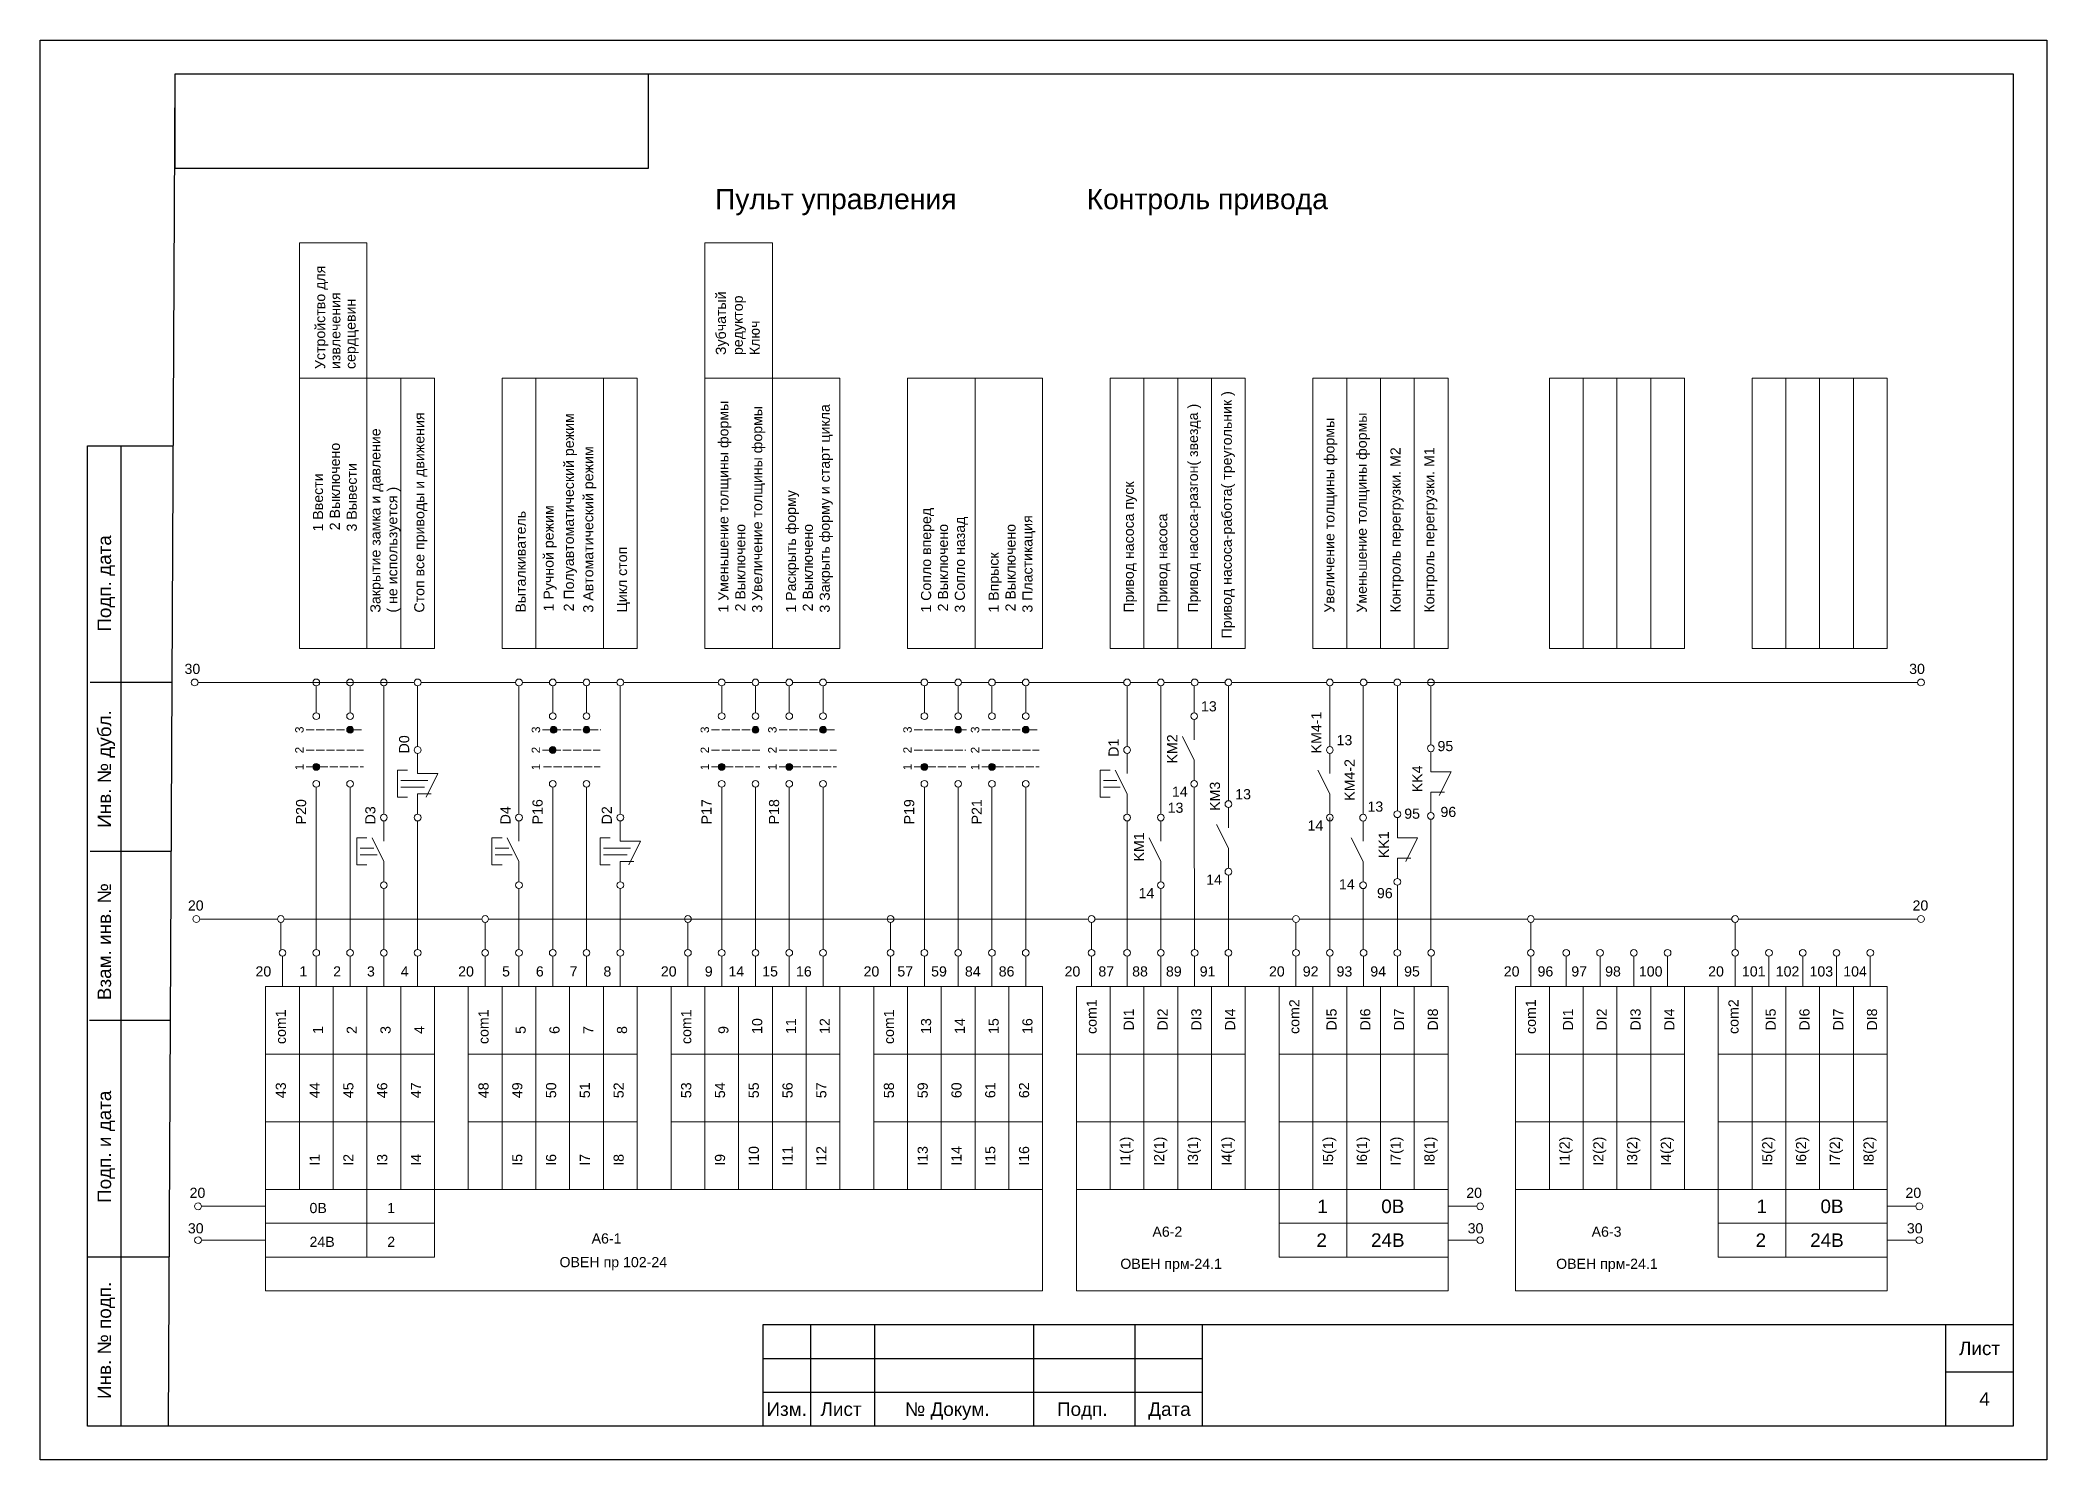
# Model space of a CAD drawing. Header units: millimetres. Extents: x 1674 to 4134, y 3039 to 4116.
# Drawn here: x 2651 to 2948, y 3614.5 to 3824.5 of the extents above; entities that cross this region are included whole.
import ezdxf

# ---------------------------------------------------------------- set-up
doc = ezdxf.new("R2010")
doc.units = ezdxf.units.MM
doc.linetypes.add('ACAD_ISO02W100', pattern=[15, 12, -3])
doc.layers.add('Аппаратура', color=7, linetype='Continuous', lineweight=20)
doc.layers.add('Рамки', color=7, linetype='Continuous', lineweight=25)
doc.styles.get("Standard").update_dxf_attribs({"font": 'arial.ttf'})

msp = doc.modelspace()

# ---------------------------------------------------------------- texts
at = {"layer": 'Аппаратура'}
for s, height, p in [('Пульт управления', 3, (2750.87, 3799.5)), ('Контроль привода', 3, (2805.87, 3799.5)), ('30', 1.5, (2672.37, 3730.75)), ('30', 1.5, (2927.62, 3730.75)), ('13', 1.5, (2822.81, 3725.21)), ('13', 1.5, (2842.88, 3720.21)), ('95', 1.5, (2857.81, 3719.33)), ('14', 1.5, (2818.51, 3712.58)), ('13', 1.5, (2827.88, 3712.21)), ('13', 1.5, (2817.88, 3710.21)), ('13', 1.5, (2847.45, 3710.38)), ('95', 1.5, (2852.89, 3709.33)), ('96', 1.5, (2858.25, 3709.59)), ('14', 1.5, (2838.58, 3707.58)), ('14', 1.5, (2823.58, 3699.58)), ('14', 1.5, (2813.58, 3697.58)), ('14', 1.5, (2843.23, 3698.89)), ('96', 1.5, (2848.85, 3697.58)), ('20', 1.5, (2672.87, 3695.75)), ('20', 1.5, (2928.12, 3695.75)), ('20', 1.5, (2928.12, 3695.75)), ('20', 1.5, (2682.87, 3686)), ('1', 1.5, (2689.37, 3686)), ('2', 1.5, (2694.37, 3686)), ('3', 1.5, (2699.37, 3686)), ('4', 1.5, (2704.37, 3686)), ('20', 1.5, (2712.87, 3686)), ('5', 1.5, (2719.37, 3686)), ('6', 1.5, (2724.37, 3686)), ('7', 1.5, (2729.37, 3686)), ('8', 1.5, (2734.37, 3686)), ('20', 1.5, (2742.87, 3686)), ('9', 1.5, (2749.37, 3686)), ('14', 1.5, (2752.87, 3686)), ('15', 1.5, (2757.87, 3686)), ('16', 1.5, (2762.87, 3686)), ('20', 1.5, (2772.87, 3686)), ('57', 1.5, (2777.87, 3686)), ('59', 1.5, (2782.87, 3686)), ('84', 1.5, (2787.87, 3686)), ('86', 1.5, (2792.87, 3686)), ('20', 1.5, (2802.62, 3686)), ('87', 1.5, (2807.62, 3686)), ('88', 1.5, (2812.62, 3686)), ('89', 1.5, (2817.62, 3686)), ('91', 1.5, (2822.62, 3686)), ('20', 1.5, (2832.87, 3686)), ('92', 1.5, (2837.87, 3686)), ('93', 1.5, (2842.87, 3686)), ('94', 1.5, (2847.87, 3686)), ('95', 1.5, (2852.87, 3686)), ('20', 1.5, (2867.62, 3686)), ('96', 1.5, (2872.62, 3686)), ('97', 1.5, (2877.62, 3686)), ('98', 1.5, (2882.62, 3686)), ('100', 1.5, (2887.62, 3686)), ('20', 1.5, (2897.87, 3686)), ('101', 1.5, (2902.87, 3686)), ('102', 1.5, (2907.87, 3686)), ('103', 1.5, (2912.87, 3686)), ('104', 1.5, (2917.87, 3686)), ('20', 1.5, (2673.12, 3653.25)), ('20', 1.5, (2862.07, 3653.25)), ('20', 1.5, (2927.07, 3653.25)), ('0В', 1.5, (2690.87, 3651)), ('1', 1.5, (2702.37, 3651)), ('1', 2, (2840.03, 3651)), ('0В', 2, (2849.49, 3651)), ('1', 2, (2905.03, 3651)), ('0В', 2, (2914.49, 3651)), ('30', 1.5, (2672.87, 3648)), ('24В', 1.5, (2690.87, 3646)), ('2', 1.5, (2702.37, 3646)), ('A6-1', 1.5, (2732.62, 3646.5)), ('A6-2', 1.5, (2815.62, 3647.5)), ('2', 2, (2839.89, 3646)), ('24В', 2, (2847.97, 3646)), ('30', 1.5, (2862.28, 3648)), ('A6-3', 1.5, (2880.62, 3647.5)), ('2', 2, (2904.89, 3646)), ('24В', 2, (2912.97, 3646)), ('30', 1.5, (2927.28, 3648)), ('ОВЕН пр 102-24', 1.5, (2727.87, 3643)), ('ОВЕН прм-24.1', 1.5, (2810.87, 3642.75)), ('ОВЕН прм-24.1', 1.5, (2875.37, 3642.75))]:
    msp.add_text(s, height=height, dxfattribs=at).set_placement(p)
for s, height, p in [('Привод насоса-работа( треугольник )', 1.5, (2827.37, 3736)), ('Стоп все приводы и движения', 1.5, (2707.87, 3739.82)), ('2 Полуавтоматический режим', 1.5, (2730, 3740)), ('1 Уменьшение толщины формы', 1.5, (2752.87, 3739.82)), ('3 Увеличение толщины формы', 1.5, (2757.87, 3739.82)), ('3 Закрыть форму и старт цикла', 1.5, (2767.87, 3739.82)), ('Привод насоса-разгон( звезда )', 1.5, (2822.37, 3739.82)), ('Уменьшение толщины формы', 1.5, (2847.35, 3739.82)), ('Закрытие замка и давление', 1.5, (2701.37, 3739.82)), ('Увеличение толщины формы', 1.5, (2842.56, 3739.82)), ('2 Выключено', 1.5, (2695.37, 3752)), ('3 Автоматический режим', 1.5, (2732.87, 3739.82)), ('Контроль перегрузки. M2', 1.5, (2852.35, 3739.82)), ('Контроль перегрузки. M1', 1.5, (2857.35, 3739.82)), ('1 Ввести', 1.5, (2692.87, 3751.82)), ('3 Вывести', 1.5, (2697.87, 3751.82)), ('( не используется )', 1.5, (2703.87, 3739.82)), ('1 Раскрыть форму', 1.5, (2762.87, 3739.82)), ('Привод насоса пуск', 1.5, (2812.87, 3739.82)), ('Выталкиватель', 1.5, (2722.87, 3739.82)), ('1 Ручной режим', 1.5, (2727, 3740)), ('1 Сопло вперед', 1.5, (2782.87, 3739.82)), ('3 Пластикация', 1.5, (2797.87, 3739.82)), ('Привод насоса', 1.5, (2817.83, 3739.82)), ('2 Выключено', 1.5, (2755.37, 3740)), ('2 Выключено', 1.5, (2765.37, 3740)), ('2 Выключено', 1.5, (2785.37, 3740)), ('3 Сопло назад', 1.5, (2787.87, 3739.82)), ('2 Выключено', 1.5, (2795.37, 3740)), ('Цикл стоп', 1.5, (2737.87, 3739.82)), ('1 Впрыск', 1.5, (2792.87, 3739.82)), ('KM4-1', 1.5, (2840.62, 3719)), ('3', 1.25, (2690, 3722)), ('D0', 1.5, (2705.62, 3719)), ('3', 1.25, (2725, 3722)), ('3', 1.25, (2750, 3722)), ('3', 1.25, (2760, 3722)), ('3', 1.25, (2780, 3722)), ('3', 1.25, (2790, 3722)), ('KM2', 1.5, (2819.3, 3717.5)), ('2', 1.25, (2690, 3719)), ('2', 1.25, (2725, 3719)), ('2', 1.25, (2750, 3719)), ('2', 1.25, (2760, 3719)), ('2', 1.25, (2780, 3719)), ('2', 1.25, (2790, 3719)), ('D1', 1.5, (2810.62, 3718.5)), ('1', 1.25, (2690, 3716.5)), ('1', 1.25, (2725, 3716.5)), ('1', 1.25, (2750, 3716.5)), ('1', 1.25, (2760, 3716.5)), ('1', 1.25, (2780, 3716.5)), ('1', 1.25, (2790, 3716.5)), ('KM4-2', 1.5, (2845.55, 3711.99)), ('KK4', 1.5, (2855.58, 3713.25)), ('KM3', 1.5, (2825.62, 3710.5)), ('P20', 1.5, (2690.37, 3708.5)), ('D3', 1.5, (2700.62, 3708.5)), ('D4', 1.5, (2720.62, 3708.5)), ('P16', 1.5, (2725.37, 3708.5)), ('D2', 1.5, (2735.62, 3708.5)), ('P17', 1.5, (2750.37, 3708.5)), ('P18', 1.5, (2760.37, 3708.5)), ('P19', 1.5, (2780.37, 3708.5)), ('P21', 1.5, (2790.37, 3708.5)), ('KM1', 1.5, (2814.37, 3703)), ('KK1', 1.5, (2850.62, 3703.5)), ('com1', 1.5, (2687.37, 3676)), ('com1', 1.5, (2717.37, 3676)), ('com1', 1.5, (2747.37, 3676)), ('com1', 1.5, (2777.37, 3676)), ('com1', 1.5, (2807.37, 3677.5)), ('DI1', 1.5, (2812.87, 3678)), ('DI2', 1.5, (2817.87, 3678)), ('DI3', 1.5, (2822.87, 3678)), ('DI4', 1.5, (2827.87, 3678)), ('com2', 1.5, (2837.37, 3677.5)), ('DI5', 1.5, (2842.87, 3678)), ('DI6', 1.5, (2847.87, 3678)), ('DI7', 1.5, (2852.87, 3678)), ('DI8', 1.5, (2857.87, 3678)), ('com1', 1.5, (2872.37, 3677.5)), ('DI1', 1.5, (2877.87, 3678)), ('DI2', 1.5, (2882.87, 3678)), ('DI3', 1.5, (2887.87, 3678)), ('DI4', 1.5, (2892.87, 3678)), ('com2', 1.5, (2902.37, 3677.5)), ('DI5', 1.5, (2907.87, 3678)), ('DI6', 1.5, (2912.87, 3678)), ('DI7', 1.5, (2917.87, 3678)), ('DI8', 1.5, (2922.87, 3678)), ('1', 1.5, (2692.87, 3677.5)), ('2', 1.5, (2697.87, 3677.5)), ('3', 1.5, (2702.87, 3677.5)), ('4', 1.5, (2707.87, 3677.5)), ('5', 1.5, (2722.87, 3677.5)), ('6', 1.5, (2727.87, 3677.5)), ('7', 1.5, (2732.87, 3677.5)), ('8', 1.5, (2737.87, 3677.5)), ('9', 1.5, (2752.87, 3677.5)), ('10', 1.5, (2757.87, 3677.5)), ('11', 1.5, (2762.87, 3677.5)), ('12', 1.5, (2767.87, 3677.5)), ('13', 1.5, (2782.87, 3677.5)), ('14', 1.5, (2787.87, 3677.5)), ('15', 1.5, (2792.87, 3677.5)), ('16', 1.5, (2797.87, 3677.5)), ('43', 1.5, (2687.37, 3668)), ('44', 1.5, (2692.37, 3668)), ('45', 1.5, (2697.37, 3668)), ('46', 1.5, (2702.37, 3668)), ('47', 1.5, (2707.37, 3668)), ('48', 1.5, (2717.37, 3668)), ('49', 1.5, (2722.37, 3668)), ('50', 1.5, (2727.37, 3668)), ('51', 1.5, (2732.37, 3668)), ('52', 1.5, (2737.37, 3668)), ('53', 1.5, (2747.37, 3668)), ('54', 1.5, (2752.37, 3668)), ('55', 1.5, (2757.37, 3668)), ('56', 1.5, (2762.37, 3668)), ('57', 1.5, (2767.37, 3668)), ('58', 1.5, (2777.37, 3668)), ('59', 1.5, (2782.37, 3668)), ('60', 1.5, (2787.37, 3668)), ('61', 1.5, (2792.37, 3668)), ('62', 1.5, (2797.37, 3668)), ('I1(1)', 1.5, (2812.37, 3658)), ('I2(1)', 1.5, (2817.37, 3658)), ('I3(1)', 1.5, (2822.37, 3658)), ('I4(1)', 1.5, (2827.37, 3658)), ('I5(1)', 1.5, (2842.37, 3658)), ('I6(1)', 1.5, (2847.37, 3658)), ('I7(1)', 1.5, (2852.37, 3658)), ('I8(1)', 1.5, (2857.37, 3658)), ('I1(2)', 1.5, (2877.37, 3658)), ('I2(2)', 1.5, (2882.37, 3658)), ('I3(2)', 1.5, (2887.37, 3658)), ('I4(2)', 1.5, (2892.37, 3658)), ('I5(2)', 1.5, (2907.37, 3658)), ('I6(2)', 1.5, (2912.37, 3658)), ('I7(2)', 1.5, (2917.37, 3658)), ('I8(2)', 1.5, (2922.37, 3658)), ('I1', 1.5, (2692.37, 3658)), ('I2', 1.5, (2697.37, 3658)), ('I3', 1.5, (2702.37, 3658)), ('I4', 1.5, (2707.37, 3658)), ('I5', 1.5, (2722.37, 3658)), ('I6', 1.5, (2727.37, 3658)), ('I7', 1.5, (2732.37, 3658)), ('I8', 1.5, (2737.37, 3658)), ('I9', 1.5, (2752.37, 3658)), ('I10', 1.5, (2757.37, 3658)), ('I11', 1.5, (2762.37, 3658)), ('I12', 1.5, (2767.37, 3658)), ('I13', 1.5, (2782.37, 3658)), ('I14', 1.5, (2787.37, 3658)), ('I15', 1.5, (2792.37, 3658)), ('I16', 1.5, (2797.37, 3658))]:
    msp.add_text(s, height=height, rotation=90, dxfattribs=at).set_placement(p)
at = {"layer": 'Аппаратура', "insert": (2691.69, 3775.85), "char_height": 1.5, "attachment_point": 1, "rotation": 90, "line_spacing_factor": 0.9}
msp.add_mtext_dynamic_manual_height_columns('Устройство для\\Pизвлечения\\Pсердцевин', width=21, gutter_width=12.5, heights=[0], dxfattribs=at)
at = {"layer": 'Аппаратура', "insert": (2751, 3777.92), "char_height": 1.5, "attachment_point": 1, "rotation": 90}
msp.add_mtext_dynamic_manual_height_columns('Зубчатый\\Pредуктор\\PКлюч', width=13.5, gutter_width=12.5, heights=[0], dxfattribs=at)
at = {"layer": 'Рамки'}
for s, p in [('Подп. дата', (2661.5, 3737)), ('Инв. № дубл.', (2661.5, 3708)), ('Взам. инв. №', (2661.5, 3682.5)), ('Подп. и дата', (2661.5, 3652.5)), ('Инв. № подп.', (2661.5, 3623.5))]:
    msp.add_text(s, height=2, rotation=90, dxfattribs=at).set_placement(p)
for s, p in [('Лист', (2935, 3630)), ('4', (2938, 3622.5)), ('Изм.', (2758.5, 3621)), ('Лист', (2766.5, 3621)), ('№ Докум.', (2779, 3621)), ('Подп.', (2801.5, 3621)), ('Дата', (2815, 3621))]:
    msp.add_text(s, height=2, dxfattribs=at).set_placement(p)

# ---------------------------------------------------------------- hatches: boundary and pattern name
at = {"layer": 'Аппаратура'}
for points in [[(2697.37, 3722.5, 1), (2696.37, 3722.5, 1)], [(2727.5, 3722.5, 1), (2726.5, 3722.5, 1)], [(2732.37, 3722.5, 1), (2731.37, 3722.5, 1)], [(2757.37, 3722.5, 1), (2756.37, 3722.5, 1)], [(2767.37, 3722.5, 1), (2766.37, 3722.5, 1)], [(2787.37, 3722.5, 1), (2786.37, 3722.5, 1)], [(2797.37, 3722.5, 1), (2796.37, 3722.5, 1)], [(2727.37, 3719.5, 1), (2726.37, 3719.5, 1)], [(2692.37, 3717, 1), (2691.37, 3717, 1)], [(2752.37, 3717, 1), (2751.37, 3717, 1)], [(2762.37, 3717, 1), (2761.37, 3717, 1)], [(2782.37, 3717, 1), (2781.37, 3717, 1)], [(2792.37, 3717, 1), (2791.37, 3717, 1)]]:
    msp.add_hatch(color=7, dxfattribs=at).paths.add_polyline_path(points)

# ---------------------------------------------------------------- linework, layer by layer
for p, q in [((2674.37, 3729.5), (2691.37, 3729.5)), ((2690.37, 3729.5), (2706.37, 3729.5)), ((2691.87, 3725), (2691.87, 3729)), ((2692.37, 3729.5), (2696.37, 3729.5)), ((2696.87, 3725), (2696.87, 3729)), ((2701.87, 3710), (2701.87, 3729)), ((2706.87, 3720), (2706.87, 3729)), ((2707.37, 3729.5), (2721.37, 3729.5)), ((2721.87, 3710), (2721.87, 3729)), ((2722.37, 3729.5), (2726.37, 3729.5)), ((2726.87, 3725), (2726.87, 3729)), ((2727.37, 3729.5), (2731.37, 3729.5)), ((2731.87, 3725), (2731.87, 3729)), ((2732.37, 3729.5), (2736.37, 3729.5)), ((2736.87, 3710), (2736.87, 3729)), ((2737.37, 3729.5), (2751.37, 3729.5)), ((2751.87, 3725), (2751.87, 3729)), ((2752.37, 3729.5), (2756.37, 3729.5)), ((2756.87, 3725), (2756.87, 3729)), ((2757.37, 3729.5), (2761.37, 3729.5)), ((2757.37, 3729.5), (2761.37, 3729.5)), ((2761.87, 3725), (2761.87, 3729)), ((2762.37, 3729.5), (2766.37, 3729.5)), ((2762.37, 3729.5), (2766.37, 3729.5)), ((2766.87, 3725), (2766.87, 3729)), ((2767.37, 3729.5), (2781.37, 3729.5)), ((2781.87, 3725), (2781.87, 3729)), ((2782.37, 3729.5), (2786.37, 3729.5)), ((2786.87, 3725), (2786.87, 3729)), ((2787.37, 3729.5), (2791.37, 3729.5)), ((2787.37, 3729.5), (2791.37, 3729.5)), ((2787.37, 3729.5), (2791.37, 3729.5)), ((2791.87, 3725), (2791.87, 3729)), ((2792.37, 3729.5), (2796.37, 3729.5)), ((2796.87, 3725), (2796.87, 3729)), ((2797.37, 3729.5), (2811.37, 3729.5)), ((2811.87, 3720), (2811.87, 3729)), ((2812.37, 3729.5), (2816.37, 3729.5)), ((2816.87, 3729), (2816.87, 3710)), ((2817.37, 3729.5), (2821.37, 3729.5)), ((2821.81, 3729), (2821.81, 3725)), ((2822.37, 3729.5), (2826.37, 3729.5)), ((2826.87, 3712), (2826.87, 3729)), ((2827.37, 3729.5), (2841.37, 3729.5)), ((2841.87, 3720), (2841.87, 3729)), ((2842.37, 3729.5), (2846.37, 3729.5)), ((2846.8, 3709.99), (2846.8, 3728.99)), ((2847.37, 3729.5), (2851.37, 3729.5)), ((2851.87, 3710.5), (2851.87, 3729)), ((2852.37, 3729.5), (2928.87, 3729.5)), ((2856.83, 3720.25), (2856.83, 3729)), ((2820.05, 3721.5), (2821.8, 3718)), ((2821.8, 3721), (2821.8, 3724)), ((2706.87, 3716), (2706.87, 3719)), ((2811.87, 3716), (2811.87, 3719)), ((2841.87, 3716), (2841.87, 3719)), ((2856.83, 3716.25), (2856.83, 3719.25)), ((2703.87, 3712.5), (2703.87, 3716.5)), ((2703.87, 3716.5), (2705.37, 3716.5)), ((2706.87, 3716), (2709.87, 3716)), ((2709.87, 3716), (2708.12, 3712.5)), ((2807.87, 3712.5), (2807.87, 3716.5)), ((2807.87, 3716.5), (2809.37, 3716.5)), ((2810.12, 3716.5), (2811.87, 3713)), ((2821.8, 3718), (2821.8, 3715)), ((2840.12, 3716.5), (2841.87, 3713)), ((2856.83, 3716.25), (2859.83, 3716.25)), ((2859.83, 3716.25), (2858.08, 3712.75)), ((2691.87, 3714), (2691.87, 3690)), ((2696.87, 3714), (2696.87, 3690)), ((2705.37, 3712.5), (2703.87, 3712.5)), ((2704.37, 3715), (2708.37, 3715)), ((2704.37, 3714), (2707.87, 3714)), ((2706.87, 3713), (2708.87, 3713)), ((2706.87, 3713), (2706.87, 3710)), ((2726.87, 3714), (2726.87, 3690)), ((2731.87, 3714), (2731.87, 3690)), ((2751.87, 3714), (2751.87, 3690)), ((2756.87, 3714), (2756.87, 3690)), ((2761.87, 3714), (2761.87, 3690)), ((2766.87, 3714), (2766.87, 3690)), ((2781.87, 3714), (2781.87, 3690)), ((2786.87, 3714), (2786.87, 3690)), ((2791.87, 3714), (2791.87, 3690)), ((2796.87, 3714), (2796.87, 3690)), ((2808.37, 3715), (2810.37, 3715)), ((2808.37, 3714), (2810.87, 3714)), ((2811.87, 3713), (2811.87, 3710)), ((2821.8, 3714), (2821.87, 3690)), ((2841.87, 3713), (2841.87, 3710)), ((2856.83, 3713.25), (2858.83, 3713.25)), ((2856.83, 3713.25), (2856.83, 3710.25)), ((2809.37, 3712.5), (2807.87, 3712.5)), ((2826.87, 3708), (2826.87, 3711)), ((2701.87, 3706), (2701.87, 3709)), ((2706.87, 3690), (2706.87, 3709)), ((2721.87, 3706), (2721.87, 3709)), ((2736.87, 3706), (2736.87, 3709)), ((2811.87, 3690), (2811.87, 3709)), ((2816.87, 3706), (2816.87, 3709)), ((2825.12, 3708.5), (2826.87, 3705)), ((2841.87, 3709.5), (2841.87, 3690)), ((2846.8, 3705.99), (2846.8, 3708.99)), ((2851.87, 3706.5), (2851.87, 3709.5)), ((2856.83, 3709.25), (2856.83, 3690)), ((2697.87, 3702.5), (2697.87, 3706.5)), ((2697.87, 3706.5), (2699.37, 3706.5)), ((2698.37, 3705), (2700.37, 3705)), ((2698.37, 3704), (2700.87, 3704)), ((2700.12, 3706.5), (2701.87, 3703)), ((2717.87, 3702.5), (2717.87, 3706.5)), ((2717.87, 3706.5), (2719.37, 3706.5)), ((2718.37, 3705), (2720.37, 3705)), ((2718.37, 3704), (2720.87, 3704)), ((2720.12, 3706.5), (2721.87, 3703)), ((2733.87, 3702.5), (2733.87, 3706.5)), ((2733.87, 3706.5), (2735.37, 3706.5)), ((2734.37, 3705), (2738.37, 3705)), ((2734.37, 3704), (2737.87, 3704)), ((2736.87, 3706), (2739.87, 3706)), ((2739.87, 3706), (2738.12, 3702.5)), ((2815.12, 3706.5), (2816.87, 3703)), ((2826.87, 3705), (2826.87, 3702)), ((2845.05, 3706.49), (2846.8, 3702.99)), ((2851.87, 3706.5), (2854.87, 3706.5)), ((2854.87, 3706.5), (2853.12, 3703)), ((2699.37, 3702.5), (2697.87, 3702.5)), ((2701.87, 3703), (2701.87, 3700)), ((2719.37, 3702.5), (2717.87, 3702.5)), ((2721.87, 3703), (2721.87, 3700)), ((2735.37, 3702.5), (2733.87, 3702.5)), ((2736.87, 3703), (2738.87, 3703)), ((2736.87, 3703), (2736.87, 3700)), ((2816.87, 3703), (2816.87, 3700)), ((2826.87, 3690), (2826.87, 3701)), ((2846.8, 3702.99), (2846.8, 3699.99)), ((2851.87, 3703.5), (2853.87, 3703.5)), ((2851.87, 3703.5), (2851.87, 3700.5)), ((2701.87, 3690), (2701.87, 3699)), ((2721.87, 3690), (2721.87, 3699)), ((2736.87, 3690), (2736.87, 3699)), ((2816.87, 3690), (2816.87, 3699)), ((2846.8, 3689.99), (2846.8, 3698.99)), ((2851.87, 3690), (2851.87, 3699.5)), ((2674.62, 3694.5), (2686.12, 3694.5)), ((2686.62, 3690), (2686.62, 3694)), ((2687.12, 3694.5), (2716.37, 3694.5)), ((2716.87, 3690), (2716.87, 3694)), ((2717.37, 3694.5), (2806.12, 3694.5)), ((2746.87, 3690), (2746.87, 3694)), ((2776.87, 3690), (2776.87, 3694)), ((2806.62, 3690), (2806.62, 3694)), ((2807.12, 3694.5), (2836.37, 3694.5)), ((2836.87, 3690), (2836.87, 3694)), ((2837.37, 3694.5), (2871.12, 3694.5)), ((2871.62, 3690), (2871.62, 3694)), ((2872.12, 3694.5), (2901.36, 3694.5)), ((2901.86, 3690), (2901.86, 3694)), ((2902.36, 3694.5), (2928.87, 3694.5)), ((2686.87, 3689), (2686.87, 3684.5)), ((2691.87, 3684.5), (2691.87, 3689)), ((2696.87, 3684.5), (2696.87, 3689)), ((2701.87, 3684.5), (2701.87, 3689)), ((2706.87, 3684.5), (2706.87, 3689)), ((2716.87, 3689), (2716.87, 3684.5)), ((2721.87, 3684.5), (2721.87, 3689)), ((2726.87, 3684.5), (2726.87, 3689)), ((2731.87, 3684.5), (2731.87, 3689)), ((2736.87, 3684.5), (2736.87, 3689)), ((2746.87, 3689), (2746.87, 3684.5)), ((2751.87, 3684.5), (2751.87, 3689)), ((2756.87, 3684.5), (2756.87, 3689)), ((2761.87, 3684.5), (2761.87, 3689)), ((2766.87, 3684.5), (2766.87, 3689)), ((2776.87, 3689), (2776.87, 3684.5)), ((2781.87, 3684.5), (2781.87, 3689)), ((2786.87, 3684.5), (2786.87, 3689)), ((2791.87, 3684.5), (2791.87, 3689)), ((2796.87, 3684.5), (2796.87, 3689)), ((2806.62, 3689), (2806.62, 3684.5)), ((2811.87, 3684.5), (2811.87, 3689)), ((2816.87, 3684.5), (2816.87, 3689)), ((2821.87, 3684.5), (2821.87, 3689)), ((2826.87, 3684.5), (2826.87, 3689)), ((2836.87, 3689), (2836.87, 3684.5)), ((2841.87, 3684.5), (2841.87, 3689)), ((2846.87, 3684.5), (2846.87, 3689)), ((2851.87, 3684.5), (2851.87, 3689)), ((2856.87, 3684.5), (2856.87, 3689)), ((2871.62, 3689), (2871.62, 3684.5)), ((2876.87, 3684.5), (2876.87, 3689)), ((2881.87, 3684.5), (2881.87, 3689)), ((2886.87, 3684.5), (2886.87, 3689)), ((2891.87, 3684.5), (2891.87, 3689)), ((2901.87, 3689), (2901.87, 3684.5)), ((2906.87, 3684.5), (2906.87, 3689)), ((2911.87, 3684.5), (2911.87, 3689)), ((2916.87, 3684.5), (2916.87, 3689)), ((2921.87, 3684.5), (2921.87, 3689)), ((2684.37, 3684.5), (2799.37, 3684.5)), ((2804.37, 3684.5), (2859.37, 3684.5)), ((2869.37, 3684.5), (2924.37, 3684.5)), ((2704.37, 3674.5), (2709.37, 3674.5)), ((2734.37, 3674.5), (2739.37, 3674.5)), ((2764.37, 3674.5), (2769.37, 3674.5)), ((2794.37, 3674.5), (2799.37, 3674.5)), ((2824.37, 3674.5), (2829.37, 3674.5)), ((2854.37, 3674.5), (2859.37, 3674.5)), ((2889.37, 3674.5), (2894.37, 3674.5)), ((2919.37, 3674.5), (2924.37, 3674.5)), ((2684.37, 3665), (2684.37, 3654.5)), ((2714.37, 3665), (2714.37, 3654.5)), ((2744.37, 3665), (2744.37, 3654.5)), ((2774.37, 3665), (2774.37, 3654.5)), ((2804.37, 3665), (2804.37, 3654.5)), ((2834.37, 3665), (2834.37, 3654.5)), ((2869.37, 3665), (2869.37, 3654.5)), ((2899.37, 3665), (2899.37, 3654.5)), ((2684.37, 3654.5), (2684.37, 3664.5)), ((2709.37, 3664.5), (2709.37, 3654.5)), ((2714.37, 3654.5), (2714.37, 3664.5)), ((2714.37, 3654.5), (2714.37, 3664.5)), ((2739.37, 3664.5), (2739.37, 3654.5)), ((2744.37, 3654.5), (2744.37, 3664.5)), ((2744.37, 3654.5), (2744.37, 3664.5)), ((2769.37, 3664.5), (2769.37, 3654.5)), ((2774.37, 3654.5), (2774.37, 3664.5)), ((2774.37, 3654.5), (2774.37, 3664.5)), ((2799.37, 3654.5), (2799.37, 3664.5)), ((2804.37, 3654.5), (2804.37, 3664.5)), ((2804.37, 3654.5), (2804.37, 3664.5)), ((2829.37, 3664.5), (2829.37, 3654.5)), ((2834.37, 3654.5), (2834.37, 3664.5)), ((2834.37, 3654.5), (2834.37, 3664.5)), ((2859.37, 3654.5), (2859.37, 3664.5)), ((2859.37, 3654.5), (2859.37, 3664.5)), ((2869.37, 3654.5), (2869.37, 3664.5)), ((2869.37, 3654.5), (2869.37, 3664.5)), ((2894.37, 3664.5), (2894.37, 3654.5)), ((2899.37, 3654.5), (2899.37, 3664.5)), ((2899.37, 3654.5), (2899.37, 3664.5)), ((2924.37, 3654.5), (2924.37, 3664.5)), ((2924.37, 3654.5), (2924.37, 3664.5)), ((2684.37, 3654.5), (2694.37, 3654.5)), ((2684.37, 3654.5), (2799.37, 3654.5)), ((2694.37, 3654.5), (2709.37, 3654.5)), ((2714.37, 3654.5), (2724.37, 3654.5)), ((2724.37, 3654.5), (2739.37, 3654.5)), ((2744.37, 3654.5), (2754.37, 3654.5)), ((2754.37, 3654.5), (2769.37, 3654.5)), ((2774.37, 3654.5), (2784.37, 3654.5)), ((2784.37, 3654.5), (2799.37, 3654.5)), ((2804.37, 3654.5), (2814.37, 3654.5)), ((2804.37, 3654.5), (2859.37, 3654.5)), ((2814.37, 3654.5), (2829.37, 3654.5)), ((2834.37, 3654.5), (2844.37, 3654.5)), ((2849.37, 3654.5), (2834.37, 3654.5)), ((2844.37, 3654.5), (2859.37, 3654.5)), ((2844.37, 3654.5), (2859.37, 3654.5)), ((2859.37, 3654.5), (2849.37, 3654.5)), ((2859.37, 3654.5), (2849.37, 3654.5)), ((2869.37, 3654.5), (2879.37, 3654.5)), ((2869.37, 3654.5), (2924.37, 3654.5)), ((2879.37, 3654.5), (2894.37, 3654.5)), ((2899.37, 3654.5), (2909.37, 3654.5)), ((2914.37, 3654.5), (2899.37, 3654.5)), ((2909.37, 3654.5), (2924.37, 3654.5)), ((2909.37, 3654.5), (2924.37, 3654.5)), ((2924.37, 3654.5), (2914.37, 3654.5)), ((2924.37, 3654.5), (2914.37, 3654.5)), ((2684.37, 3652), (2674.87, 3652)), ((2859.37, 3652), (2863.62, 3652)), ((2924.37, 3652), (2928.62, 3652)), ((2684.37, 3647), (2674.87, 3647)), ((2859.37, 3647), (2863.62, 3647)), ((2924.37, 3647), (2928.62, 3647))]:
    msp.add_line(p, q, dxfattribs=at)
at = {"layer": 'Аппаратура', "linetype": 'ACAD_ISO02W100', "ltscale": 0.1}
for p, q in [((2690.37, 3722.5), (2696.37, 3722.5)), ((2697.37, 3722.5), (2698.87, 3722.5)), ((2725.37, 3722.5), (2731.37, 3722.5)), ((2732.37, 3722.5), (2734, 3722.5)), ((2750.37, 3722.5), (2756.37, 3722.5)), ((2757.37, 3722.5), (2757.37, 3722.5)), ((2760.37, 3722.5), (2766.37, 3722.5)), ((2767.37, 3722.5), (2768.87, 3722.5)), ((2780.37, 3722.5), (2786.37, 3722.5)), ((2787.37, 3722.5), (2788.12, 3722.5)), ((2790.37, 3722.5), (2796.37, 3722.5)), ((2797.37, 3722.5), (2798.87, 3722.5)), ((2690.37, 3719.5), (2698.87, 3719.5)), ((2725.37, 3719.5), (2733.87, 3719.5)), ((2750.37, 3719.5), (2757.5, 3719.5)), ((2760.37, 3719.5), (2768.87, 3719.5)), ((2780.37, 3719.5), (2788, 3719.5)), ((2790.37, 3719.5), (2798.87, 3719.5)), ((2690.37, 3717), (2691.37, 3717)), ((2692.37, 3717), (2698.87, 3717)), ((2725.5, 3717), (2733.87, 3717)), ((2750.37, 3717), (2751.37, 3717)), ((2752.37, 3717), (2757.5, 3717)), ((2760.37, 3717), (2761.37, 3717)), ((2762.37, 3717), (2768.87, 3717)), ((2780.37, 3717), (2781.37, 3717)), ((2782.37, 3717), (2788, 3717)), ((2790.37, 3717), (2791.37, 3717)), ((2792.37, 3717), (2798.87, 3717))]:
    msp.add_line(p, q, dxfattribs=at)
at = {"layer": 'Аппаратура'}
for points in [[(2689.37, 3774.5), (2699.37, 3774.5), (2699.37, 3794.5), (2689.37, 3794.5)], [(2749.37, 3774.5), (2759.37, 3774.5), (2759.37, 3794.5), (2749.37, 3794.5)], [(2689.37, 3774.5), (2699.37, 3774.5), (2699.37, 3734.5), (2689.37, 3734.5)], [(2699.37, 3734.5), (2704.37, 3734.5), (2704.37, 3774.5), (2699.37, 3774.5)], [(2704.37, 3734.5), (2709.37, 3734.5), (2709.37, 3774.5), (2704.37, 3774.5)], [(2719.37, 3734.5), (2724.37, 3734.5), (2724.37, 3774.5), (2719.37, 3774.5)], [(2724.37, 3774.5), (2734.37, 3774.5), (2734.37, 3734.5), (2724.37, 3734.5)], [(2734.37, 3734.5), (2739.37, 3734.5), (2739.37, 3774.5), (2734.37, 3774.5)], [(2749.37, 3774.5), (2759.37, 3774.5), (2759.37, 3734.5), (2749.37, 3734.5)], [(2759.37, 3774.5), (2769.37, 3774.5), (2769.37, 3734.5), (2759.37, 3734.5)], [(2779.37, 3774.5), (2789.37, 3774.5), (2789.37, 3734.5), (2779.37, 3734.5)], [(2789.37, 3774.5), (2799.37, 3774.5), (2799.37, 3734.5), (2789.37, 3734.5)], [(2809.37, 3734.5), (2814.37, 3734.5), (2814.37, 3774.5), (2809.37, 3774.5)], [(2814.37, 3734.5), (2819.37, 3734.5), (2819.37, 3774.5), (2814.37, 3774.5)], [(2819.37, 3734.5), (2824.37, 3734.5), (2824.37, 3774.5), (2819.37, 3774.5)], [(2824.37, 3734.5), (2829.37, 3734.5), (2829.37, 3774.5), (2824.37, 3774.5)], [(2839.37, 3734.5), (2844.37, 3734.5), (2844.37, 3774.5), (2839.37, 3774.5)], [(2844.37, 3734.5), (2849.37, 3734.5), (2849.37, 3774.5), (2844.37, 3774.5)], [(2849.37, 3734.5), (2854.37, 3734.5), (2854.37, 3774.5), (2849.37, 3774.5)], [(2854.37, 3734.5), (2859.37, 3734.5), (2859.37, 3774.5), (2854.37, 3774.5)], [(2874.37, 3734.5), (2879.37, 3734.5), (2879.37, 3774.5), (2874.37, 3774.5)], [(2879.37, 3734.5), (2884.37, 3734.5), (2884.37, 3774.5), (2879.37, 3774.5)], [(2884.37, 3734.5), (2889.37, 3734.5), (2889.37, 3774.5), (2884.37, 3774.5)], [(2889.37, 3734.5), (2894.37, 3734.5), (2894.37, 3774.5), (2889.37, 3774.5)], [(2904.37, 3734.5), (2909.37, 3734.5), (2909.37, 3774.5), (2904.37, 3774.5)], [(2909.37, 3734.5), (2914.37, 3734.5), (2914.37, 3774.5), (2909.37, 3774.5)], [(2914.37, 3734.5), (2919.37, 3734.5), (2919.37, 3774.5), (2914.37, 3774.5)], [(2919.37, 3734.5), (2924.37, 3734.5), (2924.37, 3774.5), (2919.37, 3774.5)], [(2684.37, 3684.5), (2689.37, 3684.5), (2689.37, 3674.5), (2684.37, 3674.5)], [(2689.37, 3684.5), (2694.37, 3684.5), (2694.37, 3674.5), (2689.37, 3674.5)], [(2694.37, 3684.5), (2699.37, 3684.5), (2699.37, 3674.5), (2694.37, 3674.5)], [(2699.37, 3684.5), (2704.37, 3684.5), (2704.37, 3674.5), (2699.37, 3674.5)], [(2704.37, 3684.5), (2709.37, 3684.5), (2709.37, 3664.5), (2704.37, 3664.5)], [(2714.37, 3684.5), (2719.37, 3684.5), (2719.37, 3674.5), (2714.37, 3674.5)], [(2719.37, 3684.5), (2724.37, 3684.5), (2724.37, 3674.5), (2719.37, 3674.5)], [(2724.37, 3684.5), (2729.37, 3684.5), (2729.37, 3674.5), (2724.37, 3674.5)], [(2729.37, 3684.5), (2734.37, 3684.5), (2734.37, 3674.5), (2729.37, 3674.5)], [(2734.37, 3684.5), (2739.37, 3684.5), (2739.37, 3664.5), (2734.37, 3664.5)], [(2744.37, 3684.5), (2749.37, 3684.5), (2749.37, 3674.5), (2744.37, 3674.5)], [(2749.37, 3684.5), (2754.37, 3684.5), (2754.37, 3674.5), (2749.37, 3674.5)], [(2754.37, 3684.5), (2759.37, 3684.5), (2759.37, 3674.5), (2754.37, 3674.5)], [(2759.37, 3684.5), (2764.37, 3684.5), (2764.37, 3674.5), (2759.37, 3674.5)], [(2764.37, 3684.5), (2769.37, 3684.5), (2769.37, 3664.5), (2764.37, 3664.5)], [(2774.37, 3684.5), (2779.37, 3684.5), (2779.37, 3674.5), (2774.37, 3674.5)], [(2779.37, 3684.5), (2784.37, 3684.5), (2784.37, 3674.5), (2779.37, 3674.5)], [(2784.37, 3684.5), (2789.37, 3684.5), (2789.37, 3674.5), (2784.37, 3674.5)], [(2789.37, 3684.5), (2794.37, 3684.5), (2794.37, 3674.5), (2789.37, 3674.5)], [(2794.37, 3684.5), (2799.37, 3684.5), (2799.37, 3664.5), (2794.37, 3664.5)], [(2804.37, 3684.5), (2809.37, 3684.5), (2809.37, 3674.5), (2804.37, 3674.5)], [(2809.37, 3684.5), (2814.37, 3684.5), (2814.37, 3674.5), (2809.37, 3674.5)], [(2814.37, 3684.5), (2819.37, 3684.5), (2819.37, 3674.5), (2814.37, 3674.5)], [(2819.37, 3684.5), (2824.37, 3684.5), (2824.37, 3674.5), (2819.37, 3674.5)], [(2824.37, 3684.5), (2829.37, 3684.5), (2829.37, 3664.5), (2824.37, 3664.5)], [(2834.37, 3684.5), (2839.37, 3684.5), (2839.37, 3674.5), (2834.37, 3674.5)], [(2839.37, 3684.5), (2844.37, 3684.5), (2844.37, 3674.5), (2839.37, 3674.5)], [(2844.37, 3684.5), (2849.37, 3684.5), (2849.37, 3674.5), (2844.37, 3674.5)], [(2849.37, 3684.5), (2854.37, 3684.5), (2854.37, 3674.5), (2849.37, 3674.5)], [(2854.37, 3684.5), (2859.37, 3684.5), (2859.37, 3664.5), (2854.37, 3664.5)], [(2869.37, 3684.5), (2874.37, 3684.5), (2874.37, 3674.5), (2869.37, 3674.5)], [(2874.37, 3684.5), (2879.37, 3684.5), (2879.37, 3674.5), (2874.37, 3674.5)], [(2879.37, 3684.5), (2884.37, 3684.5), (2884.37, 3674.5), (2879.37, 3674.5)], [(2884.37, 3684.5), (2889.37, 3684.5), (2889.37, 3674.5), (2884.37, 3674.5)], [(2889.37, 3684.5), (2894.37, 3684.5), (2894.37, 3664.5), (2889.37, 3664.5)], [(2899.37, 3684.5), (2904.37, 3684.5), (2904.37, 3674.5), (2899.37, 3674.5)], [(2904.37, 3684.5), (2909.37, 3684.5), (2909.37, 3674.5), (2904.37, 3674.5)], [(2909.37, 3684.5), (2914.37, 3684.5), (2914.37, 3674.5), (2909.37, 3674.5)], [(2914.37, 3684.5), (2919.37, 3684.5), (2919.37, 3674.5), (2914.37, 3674.5)], [(2919.37, 3684.5), (2924.37, 3684.5), (2924.37, 3664.5), (2919.37, 3664.5)], [(2684.37, 3674.5), (2689.37, 3674.5), (2689.37, 3664.5), (2684.37, 3664.5)], [(2689.37, 3674.5), (2694.37, 3674.5), (2694.37, 3664.5), (2689.37, 3664.5)], [(2694.37, 3674.5), (2699.37, 3674.5), (2699.37, 3664.5), (2694.37, 3664.5)], [(2699.37, 3674.5), (2704.37, 3674.5), (2704.37, 3664.5), (2699.37, 3664.5)], [(2714.37, 3674.5), (2719.37, 3674.5), (2719.37, 3664.5), (2714.37, 3664.5)], [(2719.37, 3674.5), (2724.37, 3674.5), (2724.37, 3664.5), (2719.37, 3664.5)], [(2724.37, 3674.5), (2729.37, 3674.5), (2729.37, 3664.5), (2724.37, 3664.5)], [(2729.37, 3674.5), (2734.37, 3674.5), (2734.37, 3664.5), (2729.37, 3664.5)], [(2744.37, 3674.5), (2749.37, 3674.5), (2749.37, 3664.5), (2744.37, 3664.5)], [(2749.37, 3674.5), (2754.37, 3674.5), (2754.37, 3664.5), (2749.37, 3664.5)], [(2754.37, 3674.5), (2759.37, 3674.5), (2759.37, 3664.5), (2754.37, 3664.5)], [(2759.37, 3674.5), (2764.37, 3674.5), (2764.37, 3664.5), (2759.37, 3664.5)], [(2774.37, 3674.5), (2779.37, 3674.5), (2779.37, 3664.5), (2774.37, 3664.5)], [(2779.37, 3674.5), (2784.37, 3674.5), (2784.37, 3664.5), (2779.37, 3664.5)], [(2784.37, 3674.5), (2789.37, 3674.5), (2789.37, 3664.5), (2784.37, 3664.5)], [(2789.37, 3674.5), (2794.37, 3674.5), (2794.37, 3664.5), (2789.37, 3664.5)], [(2804.37, 3674.5), (2809.37, 3674.5), (2809.37, 3664.5), (2804.37, 3664.5)], [(2809.37, 3674.5), (2814.37, 3674.5), (2814.37, 3664.5), (2809.37, 3664.5)], [(2814.37, 3674.5), (2819.37, 3674.5), (2819.37, 3664.5), (2814.37, 3664.5)], [(2819.37, 3674.5), (2824.37, 3674.5), (2824.37, 3664.5), (2819.37, 3664.5)], [(2834.37, 3674.5), (2839.37, 3674.5), (2839.37, 3664.5), (2834.37, 3664.5)], [(2839.37, 3674.5), (2844.37, 3674.5), (2844.37, 3664.5), (2839.37, 3664.5)], [(2844.37, 3674.5), (2849.37, 3674.5), (2849.37, 3664.5), (2844.37, 3664.5)], [(2849.37, 3674.5), (2854.37, 3674.5), (2854.37, 3664.5), (2849.37, 3664.5)], [(2869.37, 3674.5), (2874.37, 3674.5), (2874.37, 3664.5), (2869.37, 3664.5)], [(2874.37, 3674.5), (2879.37, 3674.5), (2879.37, 3664.5), (2874.37, 3664.5)], [(2879.37, 3674.5), (2884.37, 3674.5), (2884.37, 3664.5), (2879.37, 3664.5)], [(2884.37, 3674.5), (2889.37, 3674.5), (2889.37, 3664.5), (2884.37, 3664.5)], [(2899.37, 3674.5), (2904.37, 3674.5), (2904.37, 3664.5), (2899.37, 3664.5)], [(2904.37, 3674.5), (2909.37, 3674.5), (2909.37, 3664.5), (2904.37, 3664.5)], [(2909.37, 3674.5), (2914.37, 3674.5), (2914.37, 3664.5), (2909.37, 3664.5)], [(2914.37, 3674.5), (2919.37, 3674.5), (2919.37, 3664.5), (2914.37, 3664.5)], [(2689.37, 3664.5), (2694.37, 3664.5), (2694.37, 3654.5), (2689.37, 3654.5)], [(2694.37, 3664.5), (2699.37, 3664.5), (2699.37, 3654.5), (2694.37, 3654.5)], [(2699.37, 3664.5), (2704.37, 3664.5), (2704.37, 3654.5), (2699.37, 3654.5)], [(2719.37, 3664.5), (2724.37, 3664.5), (2724.37, 3654.5), (2719.37, 3654.5)], [(2724.37, 3664.5), (2729.37, 3664.5), (2729.37, 3654.5), (2724.37, 3654.5)], [(2729.37, 3664.5), (2734.37, 3664.5), (2734.37, 3654.5), (2729.37, 3654.5)], [(2749.37, 3664.5), (2754.37, 3664.5), (2754.37, 3654.5), (2749.37, 3654.5)], [(2754.37, 3664.5), (2759.37, 3664.5), (2759.37, 3654.5), (2754.37, 3654.5)], [(2759.37, 3664.5), (2764.37, 3664.5), (2764.37, 3654.5), (2759.37, 3654.5)], [(2779.37, 3664.5), (2784.37, 3664.5), (2784.37, 3654.5), (2779.37, 3654.5)], [(2784.37, 3664.5), (2789.37, 3664.5), (2789.37, 3654.5), (2784.37, 3654.5)], [(2789.37, 3664.5), (2794.37, 3664.5), (2794.37, 3654.5), (2789.37, 3654.5)], [(2809.37, 3664.5), (2814.37, 3664.5), (2814.37, 3654.5), (2809.37, 3654.5)], [(2814.37, 3664.5), (2819.37, 3664.5), (2819.37, 3654.5), (2814.37, 3654.5)], [(2819.37, 3664.5), (2824.37, 3664.5), (2824.37, 3654.5), (2819.37, 3654.5)], [(2839.37, 3664.5), (2844.37, 3664.5), (2844.37, 3654.5), (2839.37, 3654.5)], [(2844.37, 3664.5), (2849.37, 3664.5), (2849.37, 3654.5), (2844.37, 3654.5)], [(2849.37, 3664.5), (2854.37, 3664.5), (2854.37, 3654.5), (2849.37, 3654.5)], [(2874.37, 3664.5), (2879.37, 3664.5), (2879.37, 3654.5), (2874.37, 3654.5)], [(2879.37, 3664.5), (2884.37, 3664.5), (2884.37, 3654.5), (2879.37, 3654.5)], [(2884.37, 3664.5), (2889.37, 3664.5), (2889.37, 3654.5), (2884.37, 3654.5)], [(2904.37, 3664.5), (2909.37, 3664.5), (2909.37, 3654.5), (2904.37, 3654.5)], [(2909.37, 3664.5), (2914.37, 3664.5), (2914.37, 3654.5), (2909.37, 3654.5)], [(2914.37, 3664.5), (2919.37, 3664.5), (2919.37, 3654.5), (2914.37, 3654.5)], [(2684.37, 3654.5), (2799.37, 3654.5), (2799.37, 3639.5), (2684.37, 3639.5)], [(2684.37, 3654.5), (2699.37, 3654.5), (2699.37, 3649.5), (2684.37, 3649.5)], [(2699.37, 3654.5), (2709.37, 3654.5), (2709.37, 3649.5), (2699.37, 3649.5)], [(2804.37, 3654.5), (2859.37, 3654.5), (2859.37, 3639.5), (2804.37, 3639.5)], [(2844.37, 3654.5), (2834.37, 3654.5), (2834.37, 3649.5), (2844.37, 3649.5)], [(2859.37, 3654.5), (2844.37, 3654.5), (2844.37, 3649.5), (2859.37, 3649.5)], [(2869.37, 3654.5), (2924.37, 3654.5), (2924.37, 3639.5), (2869.37, 3639.5)], [(2909.37, 3654.5), (2899.37, 3654.5), (2899.37, 3649.5), (2909.37, 3649.5)], [(2924.37, 3654.5), (2909.37, 3654.5), (2909.37, 3649.5), (2924.37, 3649.5)], [(2684.37, 3649.5), (2699.37, 3649.5), (2699.37, 3644.5), (2684.37, 3644.5)], [(2699.37, 3649.5), (2709.37, 3649.5), (2709.37, 3644.5), (2699.37, 3644.5)], [(2844.37, 3649.5), (2834.37, 3649.5), (2834.37, 3644.5), (2844.37, 3644.5)], [(2859.37, 3649.5), (2844.37, 3649.5), (2844.37, 3644.5), (2859.37, 3644.5)], [(2909.37, 3649.5), (2899.37, 3649.5), (2899.37, 3644.5), (2909.37, 3644.5)], [(2924.37, 3649.5), (2909.37, 3649.5), (2909.37, 3644.5), (2924.37, 3644.5)]]:
    msp.add_lwpolyline(points, close=True, dxfattribs=at)
for centre in [(2673.87, 3729.5), (2691.87, 3729.5), (2696.87, 3729.5), (2701.87, 3729.5), (2706.87, 3729.5), (2721.87, 3729.5), (2726.87, 3729.5), (2731.87, 3729.5), (2736.87, 3729.5), (2751.87, 3729.5), (2756.87, 3729.5), (2761.87, 3729.5), (2766.87, 3729.5), (2781.87, 3729.5), (2786.87, 3729.5), (2791.87, 3729.5), (2796.87, 3729.5), (2811.87, 3729.5), (2816.87, 3729.5), (2821.87, 3729.5), (2826.87, 3729.5), (2841.87, 3729.5), (2846.87, 3729.5), (2851.87, 3729.5), (2856.84, 3729.5), (2929.37, 3729.5), (2691.87, 3724.5), (2696.87, 3724.5), (2726.87, 3724.5), (2731.87, 3724.5), (2751.87, 3724.5), (2756.87, 3724.5), (2761.87, 3724.5), (2766.87, 3724.5), (2781.87, 3724.5), (2786.87, 3724.5), (2791.87, 3724.5), (2796.87, 3724.5), (2821.8, 3724.5), (2696.87, 3722.5), (2727, 3722.5), (2731.87, 3722.5), (2756.87, 3722.5), (2766.87, 3722.5), (2786.87, 3722.5), (2796.87, 3722.5), (2706.87, 3719.5), (2726.87, 3719.5), (2811.87, 3719.5), (2841.87, 3719.5), (2856.83, 3719.75), (2691.87, 3717), (2751.87, 3717), (2761.87, 3717), (2781.87, 3717), (2791.87, 3717), (2691.87, 3714.5), (2696.87, 3714.5), (2726.87, 3714.5), (2731.87, 3714.5), (2751.87, 3714.5), (2756.87, 3714.5), (2761.87, 3714.5), (2766.87, 3714.5), (2781.87, 3714.5), (2786.87, 3714.5), (2791.87, 3714.5), (2796.87, 3714.5), (2821.8, 3714.5), (2701.87, 3709.5), (2706.87, 3709.5), (2721.87, 3709.5), (2736.87, 3709.5), (2811.87, 3709.5), (2816.87, 3709.5), (2826.87, 3711.5), (2841.87, 3709.5), (2846.8, 3709.49), (2851.87, 3710), (2856.83, 3709.75), (2826.87, 3701.5), (2701.87, 3699.5), (2721.87, 3699.5), (2736.87, 3699.5), (2816.87, 3699.5), (2846.8, 3699.49), (2851.87, 3700), (2674.12, 3694.5), (2686.62, 3694.5), (2716.87, 3694.5), (2746.87, 3694.5), (2776.87, 3694.5), (2806.62, 3694.5), (2836.87, 3694.5), (2871.62, 3694.5), (2901.86, 3694.5), (2929.37, 3694.5), (2686.87, 3689.5), (2691.87, 3689.5), (2696.87, 3689.5), (2701.87, 3689.5), (2706.87, 3689.5), (2716.87, 3689.5), (2721.87, 3689.5), (2726.87, 3689.5), (2731.87, 3689.5), (2736.87, 3689.5), (2746.87, 3689.5), (2751.87, 3689.5), (2756.87, 3689.5), (2761.87, 3689.5), (2766.87, 3689.5), (2776.87, 3689.5), (2781.87, 3689.5), (2786.87, 3689.5), (2791.87, 3689.5), (2796.87, 3689.5), (2806.62, 3689.5), (2811.87, 3689.5), (2816.87, 3689.5), (2821.87, 3689.5), (2826.87, 3689.5), (2836.87, 3689.5), (2841.87, 3689.5), (2846.87, 3689.5), (2851.87, 3689.5), (2856.87, 3689.5), (2871.62, 3689.5), (2876.87, 3689.5), (2881.87, 3689.5), (2886.87, 3689.5), (2891.87, 3689.5), (2901.87, 3689.5), (2906.87, 3689.5), (2911.87, 3689.5), (2916.87, 3689.5), (2921.87, 3689.5), (2674.37, 3652), (2864.12, 3652), (2929.12, 3652), (2674.37, 3647), (2864.12, 3647), (2929.12, 3647)]:
    msp.add_circle(centre, 0.5, dxfattribs=at)
at = {"layer": 'Рамки'}
for p, q in [((2670, 3619.5), (2671, 3819.5)), ((2671, 3819.5), (2943, 3819.5)), ((2943, 3819.5), (2943, 3619.5)), ((2658, 3764.5), (2670.72, 3764.5)), ((2658, 3619.5), (2658, 3764.5)), ((2663, 3619.5), (2663, 3764.5)), ((2670.42, 3729.5), (2658.42, 3729.5)), ((2670.42, 3704.5), (2658.42, 3704.5)), ((2670.3, 3679.5), (2658.3, 3679.5)), ((2670.12, 3644.5), (2658.12, 3644.5)), ((2670.12, 3644.5), (2658.12, 3644.5)), ((2670.12, 3644.5), (2658.12, 3644.5)), ((2765, 3634.5), (2765, 3619.5)), ((2774.5, 3634.5), (2774.5, 3619.5)), ((2798, 3634.5), (2798, 3619.5)), ((2813, 3634.5), (2813, 3619.5)), ((2933, 3634.5), (2933, 3619.5)), ((2758, 3629.5), (2823, 3629.5)), ((2933, 3627.5), (2943, 3627.5)), ((2758, 3624.5), (2823, 3624.5)), ((2670, 3619.5), (2658, 3619.5)), ((2943, 3619.5), (2670, 3619.5))]:
    msp.add_line(p, q, dxfattribs=at)
for points in [[(2651, 3824.5), (2948, 3824.5), (2948, 3614.5), (2651, 3614.5)], [(2671, 3819.5), (2741, 3819.5), (2741, 3805.5), (2671, 3805.5)], [(2758, 3619.5), (2758, 3634.5), (2943, 3634.5), (2943, 3619.5)], [(2758, 3634.5), (2823, 3634.5), (2823, 3619.5), (2758, 3619.5)]]:
    msp.add_lwpolyline(points, close=True, dxfattribs=at)

msp.set_redraw_order([(e.dxf.handle, doc.entitydb.next_handle()) for e in msp.query("TEXT MTEXT ATTDEF DIMENSION ARC_DIMENSION")])  # texts and dimensions are drawn at this point

doc.saveas('drawing.dxf')
